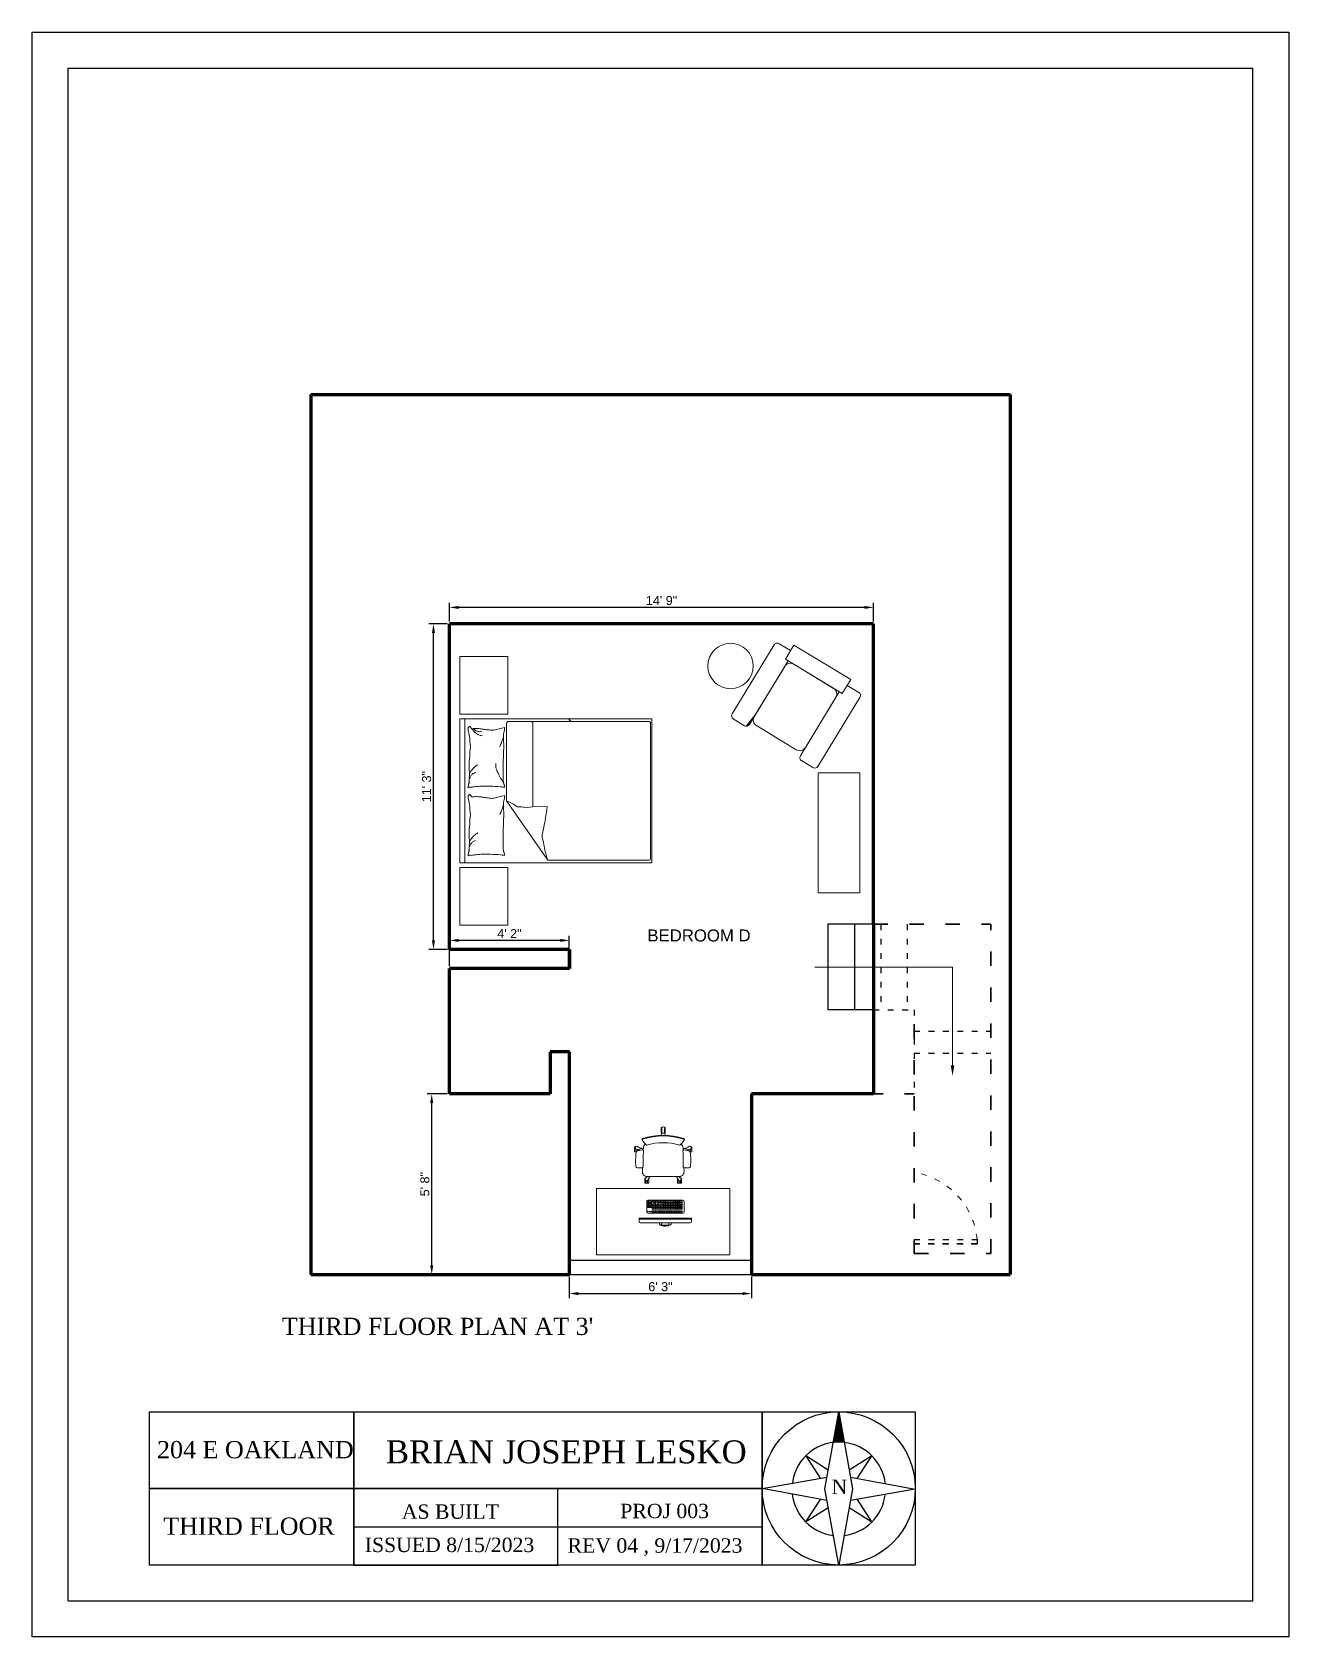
# Model space of a CAD drawing. Header units: millimetres. Extents: x 148 to 2418, y -847 to 707.
# Drawn here: x 1697 to 2221, y 37 to 707 of the extents above; entities that cross this region are included whole.
import ezdxf

# ---------------------------------------------------------------- set-up
doc = ezdxf.new("R2010")
doc.units = ezdxf.units.MM
doc.linetypes.add('ACAD_ISO03W100', pattern=[30, 12, -18])
for name, color, linetype in [('A-DECK-LITE', 250, 'Continuous'), ('A-DETL-FINE', 250, 'Continuous'), ('A-DETL-LITE', 250, 'Continuous'), ('A-DIMS-CRIT', 250, 'Continuous'), ('A-ROOM-NAME', 250, 'Continuous'), ('A-WALL-EXTR-HEVY', 250, 'Continuous'), ('A-WALL-INTR-MEDM', 250, 'Continuous'), ('Title Blocks', 250, 'Continuous')]:
    doc.layers.add(name, color=color, linetype=linetype)
doc.styles.add('DIM_FONT', font='SIMPLEX.shx', dxfattribs={"width": 0.8})
doc.styles.get("Standard").update_dxf_attribs({"font": 'Arial.ttf'})
doc.dimstyles.new('ISO-25', dxfattribs={"dimtxt": 2.5, "dimasz": 2.5, "dimexe": 1.25, "dimexo": 0.625, "dimtad": 1, "dimtxsty": 'Standard', "dimcen": 2.5, "dimadec": 0, "dimazin": 0, "dimtfac": 1, "dimtmove": 0, "dimatfit": 3, "dimfxl": 1, "dimarcsym": 0})

msp = doc.modelspace()

# ---------------------------------------------------------------- texts
at = {"layer": 'A-DETL-FINE', "lineweight": 9, "style": 'DIM_FONT', "oblique": -180, "text_generation_flag": 4, "width": 0.8, "flags": 9}
for tag, s in [('YSIZE', '2000'), ('XSIZE', '1500')]:
    msp.add_attdef(tag, (1874.979, 420.487), s, height=0.02, rotation=270, dxfattribs=at)
at = {"layer": 'A-ROOM-NAME'}
msp.add_text('BEDROOM D ', height=5, dxfattribs=at).set_placement((1953.253, 327.658))
at = {"layer": 'Title Blocks', "attachment_point": 1}
for s, width, insert, char_height in [("{\\fTimes New Roman|b0|i0|c0|p0;THIRD FLOOR PLAN AT 3'}", 129.36303, (1800.755, 170.659), 7.19458), ('{\\fTimes New Roman|b0|i0|c0|p0;204 E OAKLAND}', 107.12008, (1748.663, 119.199), 7.19458), ('{\\fTimes New Roman|b0|i0|c0|p0;BRIAN JOSEPH LESKO}', 150.57892, (1844.145, 119.494), 9.59278), ('{\\fTimes New Roman|b0|i0|c0|p0;N}', 40.10823, (2030.081, 103.076), 5.99549), ('{\\fTimes New Roman|b0|i0|c0|p0;THIRD FLOOR}', 107.12008, (1751.282, 87.26), 7.19458), ('{\\fTimes New Roman|b0|i0|c0|p0;AS BUILT}', 107.12008, (1850.816, 92.745), 5.99549), ('{\\fTimes New Roman|b0|i0|c0|p0;PROJ 003}', 107.12008, (1941.96, 93.006), 5.99549), ('{\\fTimes New Roman|b0|i0|c0|p0;ISSUED 8/15/2023}', 107.12008, (1835.364, 78.869), 5.99549), ('{\\fTimes New Roman|b0|i0|c0|p0;REV 04 , 9/17/2023}', 107.12008, (1919.96, 78.609), 5.99549)]:
    msp.add_mtext_dynamic_manual_height_columns(s, width=width, gutter_width=7.494, heights=[0], dxfattribs=dict(at, insert=insert, char_height=char_height))

# ---------------------------------------------------------------- blocks, each defined once
blk = doc.blocks.new('*D45')
at = {"layer": 'A-DIMS-CRIT', "color": 0, "lineweight": -2, "transparency": 16777216}
for p, q in [((1869.77, 460.19), (1862.14, 460.19)), ((1864.02, 328.09), (1864.02, 456.44)), ((1869.77, 324.34), (1862.14, 324.34))]:
    blk.add_line(p, q, dxfattribs=at)
at = {"layer": 'A-DIMS-CRIT', "color": 0, "transparency": 16777216}
for points in [[(1863.39, 456.44), (1864.64, 456.44), (1864.02, 460.19)], [(1863.39, 328.09), (1864.64, 328.09), (1864.02, 324.34)]]:
    blk.add_solid(points, dxfattribs=at)
at = {"layer": 'Defpoints', "color": 0, "transparency": 16777216}
for p in [(1864.02, 460.19), (1870.71, 460.19), (1870.71, 324.34)]:
    blk.add_point(p, dxfattribs=at)
at = {"layer": 'A-DIMS-CRIT', "color": 0, "transparency": 16777216, "insert": (1861.16, 392.26), "char_height": 3.75, "attachment_point": 5, "rotation": 90}
blk.add_mtext('11\' 3"', dxfattribs=at)
blk = doc.blocks.new('*D46')
at = {"layer": 'A-DIMS-CRIT', "color": 0, "lineweight": -2, "transparency": 16777216}
for p, q in [((1870.71, 461.13), (1870.71, 468.93)), ((2047.59, 461.13), (2047.59, 468.93)), ((2043.84, 467.05), (1874.46, 467.05))]:
    blk.add_line(p, q, dxfattribs=at)
at = {"layer": 'A-DIMS-CRIT', "color": 0, "transparency": 16777216}
for points in [[(1874.46, 467.68), (1874.46, 466.43), (1870.71, 467.05)], [(2043.84, 467.68), (2043.84, 466.43), (2047.59, 467.05)]]:
    blk.add_solid(points, dxfattribs=at)
at = {"layer": 'Defpoints', "color": 0, "transparency": 16777216}
for p in [(1870.71, 467.05), (1870.71, 460.19), (2047.59, 460.19)]:
    blk.add_point(p, dxfattribs=at)
at = {"layer": 'A-DIMS-CRIT', "color": 0, "transparency": 16777216, "insert": (1959.15, 469.91), "char_height": 3.75, "attachment_point": 5}
blk.add_mtext('14\' 9"', dxfattribs=at)
blk = doc.blocks.new('*D47')
at = {"layer": 'A-WALL-EXTR-HEVY', "color": 0, "lineweight": -2, "transparency": 16777216}
for p, q in [((1920.69, 187.78), (1920.69, 178.86)), ((1996.69, 187.78), (1996.69, 178.86)), ((1924.44, 180.73), (1992.94, 180.73))]:
    blk.add_line(p, q, dxfattribs=at)
at = {"layer": 'A-WALL-EXTR-HEVY', "color": 0, "transparency": 16777216}
for points in [[(1924.44, 181.36), (1924.44, 180.11), (1920.69, 180.73)], [(1992.94, 181.36), (1992.94, 180.11), (1996.69, 180.73)]]:
    blk.add_solid(points, dxfattribs=at)
at = {"layer": 'Defpoints', "color": 0, "transparency": 16777216}
for p in [(1920.69, 188.72), (1996.69, 188.72), (1996.69, 180.73)]:
    blk.add_point(p, dxfattribs=at)
at = {"layer": 'A-WALL-EXTR-HEVY', "color": 0, "transparency": 16777216, "insert": (1958.69, 183.59), "char_height": 3.75, "attachment_point": 5}
blk.add_mtext('6\' 3"', dxfattribs=at)
blk = doc.blocks.new('*D48')
at = {"layer": 'A-WALL-EXTR-HEVY', "color": 0, "lineweight": -2, "transparency": 16777216}
for p, q in [((1869.77, 264.05), (1861.41, 264.05)), ((1863.28, 192.47), (1863.28, 260.3)), ((1919.76, 188.72), (1861.41, 188.72))]:
    blk.add_line(p, q, dxfattribs=at)
at = {"layer": 'A-WALL-EXTR-HEVY', "color": 0, "transparency": 16777216}
for points in [[(1862.66, 260.3), (1863.91, 260.3), (1863.28, 264.05)], [(1862.66, 192.47), (1863.91, 192.47), (1863.28, 188.72)]]:
    blk.add_solid(points, dxfattribs=at)
at = {"layer": 'Defpoints', "color": 0, "transparency": 16777216}
for p in [(1863.28, 264.05), (1870.71, 264.05), (1920.69, 188.72)]:
    blk.add_point(p, dxfattribs=at)
at = {"layer": 'A-WALL-EXTR-HEVY', "color": 0, "transparency": 16777216, "insert": (1860.43, 226.38), "char_height": 3.75, "attachment_point": 5, "rotation": 90}
blk.add_mtext('5\' 8"', dxfattribs=at)
blk = doc.blocks.new('*D49')
at = {"layer": 'A-WALL-EXTR-HEVY', "color": 0, "lineweight": -2, "transparency": 16777216}
for p, q in [((1870.71, 317.28), (1870.71, 329.97)), ((1920.69, 317.28), (1920.69, 329.97)), ((1916.94, 328.1), (1874.46, 328.1))]:
    blk.add_line(p, q, dxfattribs=at)
at = {"layer": 'A-WALL-EXTR-HEVY', "color": 0, "transparency": 16777216}
for points in [[(1874.46, 328.72), (1874.46, 327.47), (1870.71, 328.1)], [(1916.94, 328.72), (1916.94, 327.47), (1920.69, 328.1)]]:
    blk.add_solid(points, dxfattribs=at)
at = {"layer": 'Defpoints', "color": 0, "transparency": 16777216}
for p in [(1870.71, 328.1), (1870.71, 316.35), (1920.69, 316.35)]:
    blk.add_point(p, dxfattribs=at)
at = {"layer": 'A-WALL-EXTR-HEVY', "color": 0, "transparency": 16777216, "insert": (1895.7, 330.92), "char_height": 3.75, "attachment_point": 5}
blk.add_mtext('4\' 2"', dxfattribs=at)

# ---------------------------------------------------------------- dimensions: what is measured, and where the dimension line sits
at = {"layer": 'A-DIMS-CRIT'}
dim = msp.add_linear_dim(base=(1870.706, 467.055), p1=(2047.594, 460.19), p2=(1870.706, 460.19), text='14\' 9"', dimstyle='ISO-25', override={"dimscale": 1.5}, dxfattribs=at)
dim.commit()
dim.dimension.update_dxf_attribs({"geometry": '*D46', "text_midpoint": (1959.15, 469.907)})
dim = msp.add_linear_dim(base=(1864.017, 460.19), p1=(1870.706, 324.34), p2=(1870.706, 460.19), angle=90, text='11\' 3"', dimstyle='ISO-25', override={"dimscale": 1.5}, dxfattribs=at)
dim.commit()
dim.dimension.update_dxf_attribs({"geometry": '*D45', "text_midpoint": (1861.163, 392.265)})
at = {"layer": 'A-WALL-EXTR-HEVY'}
dim = msp.add_linear_dim(base=(1870.706, 328.095), p1=(1920.693, 316.345), p2=(1870.706, 316.345), text='4\' 2"', dimstyle='ISO-25', override={"dimscale": 1.5}, dxfattribs=at)
dim.commit()
dim.dimension.update_dxf_attribs({"geometry": '*D49', "text_midpoint": (1895.699, 328.095), "dimtype": 160})
dim = msp.add_linear_dim(base=(1863.283, 264.046), p1=(1920.693, 188.721), p2=(1870.706, 264.046), angle=90, text='5\' 8"', dimstyle='ISO-25', override={"dimscale": 1.5}, dxfattribs=at)
dim.commit()
dim.dimension.update_dxf_attribs({"geometry": '*D48', "text_midpoint": (1860.431, 226.383)})
dim = msp.add_linear_dim(base=(1996.693, 180.732), p1=(1920.693, 188.721), p2=(1996.693, 188.721), text='6\' 3"', dimstyle='ISO-25', override={"dimscale": 1.5}, dxfattribs=at)
dim.commit()
dim.dimension.update_dxf_attribs({"geometry": '*D47', "text_midpoint": (1958.693, 183.586)})

# ---------------------------------------------------------------- hatches: boundary and pattern name
at = {"layer": 'Title Blocks'}
h = msp.add_hatch(dxfattribs=at)
h.set_pattern_fill('ANSI31', color=256, scale=0.1)
h.set_pattern_definition([(45, (1548.62127, -1e-14), (-0.2245064, 0.2245064), [])])
h.paths.add_polyline_path([(2033.087, 131.365), (2030.791, 118.617, -0.0589847), (2035.383, 118.622)])

# ---------------------------------------------------------------- linework, layer by layer
at = {"layer": 'A-DECK-LITE', "lineweight": 25}
msp.add_line((2039.594, 334.819), (2039.594, 299.095), dxfattribs=at)
at = {"layer": 'A-DECK-LITE', "linetype": 'ACAD_ISO03W100', "lineweight": 25, "ltscale": 0.2}
for p, q in [((2050.594, 334.819), (2050.594, 299.095)), ((2061.594, 334.819), (2061.594, 299.095))]:
    msp.add_line(p, q, dxfattribs=at)
at = {"layer": 'A-DETL-FINE', "lineweight": 9}
for p, q in [((1988.597, 422.614), (2006.09, 451.398)), ((2008.185, 451.909), (2012.939, 449.02)), ((2014.365, 451.345), (2010.818, 445.508)), ((2038.116, 436.912), (2014.365, 451.345)), ((1874.979, 446.518), (1895.005, 446.518)), ((1874.979, 422.487), (1874.979, 446.518)), ((1895.005, 446.518), (1895.005, 422.487)), ((2011.972, 444.801), (1995.838, 418.214)), ((1997.847, 421.524), (2010.563, 442.449)), ((2034.569, 431.075), (2010.818, 445.508)), ((2014.334, 443.369), (2030.955, 433.269)), ((2034.569, 431.075), (2038.116, 436.912)), ((2033.302, 431.845), (2017.098, 405.182)), ((2031.875, 429.497), (2019.159, 408.573)), ((2024.423, 400.731), (2041.915, 429.515)), ((2041.404, 431.61), (2036.65, 434.499)), ((1895.005, 422.487), (1874.979, 422.487)), ((1955.083, 420.487), (1874.979, 420.487)), ((1874.979, 420.487), (1874.979, 360.409)), ((1877.077, 420.487), (1877.077, 360.409)), ((1892.534, 416.668), (1889.227, 415.841)), ((1893.737, 416.969), (1892.534, 416.668)), ((1894.546, 386.303), (1894.546, 418.652)), ((1895.347, 419.453), (1953.794, 419.453)), ((1905.464, 418.652), (1905.464, 383.828)), ((1954.595, 418.652), (1954.595, 362.349)), ((1955.083, 360.409), (1955.083, 420.487)), ((1993.792, 417.671), (1989.109, 420.518)), ((2015.387, 407.652), (1998.767, 417.753)), ((2017.541, 403.128), (2022.328, 400.219)), ((1893.737, 388.563), (1892.534, 388.262)), ((1892.534, 388.262), (1889.227, 387.435)), ((1894.546, 386.303), (1911.664, 361.548)), ((1902.461, 383.399), (1906.283, 383.945)), ((1906.283, 383.945), (1911.495, 383.875)), ((1874.979, 360.409), (1955.083, 360.409)), ((1874.979, 358.511), (1895.005, 358.511)), ((1874.979, 334.48), (1874.979, 358.511)), ((1895.005, 358.511), (1895.005, 334.48)), ((1953.794, 361.548), (1911.664, 361.548)), ((1895.005, 334.48), (1874.979, 334.48)), ((2023.133, 316.957), (2080.567, 316.957)), ((1959.081, 247.621), (1958.949, 246.72)), ((1960.611, 247.621), (1959.081, 247.621)), ((1960.742, 246.72), (1960.611, 247.621)), ((1951.109, 240.695), (1949.083, 240.288)), ((1968.582, 240.693), (1970.607, 240.285)), ((1932.09, 224.631), (1987.614, 224.631)), ((1932.09, 196.869), (1932.09, 224.631)), ((1987.614, 224.631), (1987.614, 196.869)), ((1971.669, 212.148), (1949.776, 212.148)), ((1949.776, 212.148), (1949.776, 211.779)), ((1949.776, 210.738), (1949.776, 211.779)), ((1971.669, 211.779), (1949.776, 211.779)), ((1949.776, 211.779), (1949.776, 210.738)), ((1949.776, 211.779), (1971.669, 211.779)), ((1971.149, 210.218), (1950.296, 210.218)), ((1950.296, 210.218), (1971.149, 210.218)), ((1958.264, 209.916), (1958.264, 210.218)), ((1959.21, 210.218), (1962.235, 210.218)), ((1959.21, 209.275), (1959.21, 210.218)), ((1962.235, 209.275), (1959.21, 209.275)), ((1962.235, 210.218), (1962.235, 209.275)), ((1963.173, 209.935), (1963.173, 210.218)), ((1971.669, 211.779), (1971.669, 212.148)), ((1971.669, 211.779), (1971.669, 210.738)), ((1971.669, 210.738), (1971.669, 211.779)), ((1987.614, 196.869), (1932.09, 196.869))]:
    msp.add_line(p, q, dxfattribs=at)
at = {"layer": 'A-DETL-FINE', "lineweight": 9, "ltscale": 2}
for p, q in [((1959.142, 250.024), (1959.01, 249.901)), ((1959.01, 249.901), (1959.01, 248.066)), ((1959.01, 248.066), (1959.142, 247.942)), ((1959.142, 250.024), (1959.3, 250.024)), ((1959.142, 247.942), (1959.337, 247.942)), ((1959.346, 248.958), (1959.334, 247.621)), ((1960.329, 248.958), (1960.341, 247.621)), ((1960.534, 247.942), (1960.338, 247.942)), ((1960.534, 250.024), (1960.375, 250.024)), ((1960.534, 250.024), (1960.666, 249.9)), ((1960.665, 248.066), (1960.534, 247.942)), ((1960.666, 249.9), (1960.665, 248.066)), ((1948.03, 241.941), (1947.898, 241.817)), ((1947.898, 241.817), (1947.898, 239.983)), ((1948.03, 241.941), (1948.189, 241.941)), ((1949.422, 241.941), (1949.263, 241.941)), ((1949.422, 241.941), (1949.554, 241.817)), ((1949.502, 241.795), (1951.019, 241.317)), ((1949.554, 241.817), (1949.554, 241.779)), ((1950.304, 241.152), (1950.629, 241.232)), ((1951.53, 240.511), (1951.573, 241.508)), ((1968.16, 240.509), (1968.118, 241.506)), ((1970.188, 241.792), (1968.672, 241.315)), ((1969.387, 241.15), (1969.061, 241.23)), ((1970.269, 241.938), (1970.137, 241.814)), ((1970.137, 241.814), (1970.137, 241.776)), ((1970.269, 241.938), (1970.427, 241.938)), ((1971.66, 241.938), (1971.502, 241.938)), ((1971.66, 241.938), (1971.792, 241.814)), ((1971.792, 241.814), (1971.792, 239.979)), ((1947.898, 239.983), (1948.03, 239.859)), ((1948.03, 239.859), (1948.367, 239.859)), ((1948.367, 239.859), (1948.402, 239.894)), ((1948.402, 239.894), (1948.402, 240.952)), ((1948.437, 239.894), (1948.437, 240.934)), ((1948.437, 239.894), (1948.595, 239.894)), ((1949.014, 240.27), (1949.014, 240.893)), ((1949.049, 240.28), (1949.05, 240.891)), ((1949.198, 240.861), (1949.656, 240.707)), ((1949.554, 240.742), (1949.554, 240.524)), ((1970.492, 240.858), (1970.034, 240.704)), ((1970.136, 240.739), (1970.136, 240.521)), ((1970.641, 240.277), (1970.641, 240.888)), ((1970.676, 240.267), (1970.676, 240.89)), ((1971.253, 239.891), (1971.095, 239.891)), ((1971.253, 239.891), (1971.253, 240.931)), ((1971.288, 239.891), (1971.288, 240.949)), ((1971.323, 239.856), (1971.288, 239.891)), ((1971.66, 239.856), (1971.323, 239.856)), ((1971.792, 239.979), (1971.66, 239.856)), ((1950.681, 233.161), (1949.22, 233.148)), ((1951.152, 231.62), (1951.224, 233.323)), ((1952.284, 228.875), (1952.152, 228.752)), ((1952.152, 228.752), (1952.152, 226.917)), ((1952.284, 228.875), (1952.459, 228.875)), ((1952.656, 226.828), (1952.656, 227.886)), ((1952.691, 226.828), (1952.691, 227.868)), ((1952.968, 229.285), (1953.164, 229.559)), ((1953.054, 229.559), (1966.65, 229.557)), ((1953.268, 226.828), (1953.268, 227.868)), ((1953.303, 226.828), (1953.303, 227.886)), ((1953.763, 228.707), (1954.394, 229.559)), ((1953.808, 228.767), (1953.807, 226.916)), ((1965.924, 228.705), (1965.293, 229.557)), ((1965.879, 228.766), (1965.879, 226.915)), ((1966.383, 226.826), (1966.383, 227.884)), ((1966.418, 226.826), (1966.418, 227.866)), ((1966.719, 229.283), (1966.523, 229.557)), ((1966.995, 226.826), (1966.995, 227.866)), ((1967.03, 226.826), (1967.03, 227.884)), ((1967.403, 228.873), (1967.228, 228.873)), ((1967.403, 228.873), (1967.535, 228.749)), ((1967.535, 228.749), (1967.535, 226.915)), ((1968.536, 231.618), (1968.464, 233.321)), ((1970.468, 233.145), (1969.007, 233.158)), ((1952.152, 226.917), (1952.284, 226.793)), ((1952.284, 226.793), (1952.621, 226.793)), ((1952.621, 226.793), (1952.656, 226.828)), ((1952.691, 226.828), (1953.268, 226.828)), ((1953.339, 226.793), (1953.303, 226.828)), ((1953.676, 226.793), (1953.339, 226.793)), ((1953.807, 226.916), (1953.676, 226.793)), ((1965.879, 226.915), (1966.011, 226.791)), ((1966.011, 226.791), (1966.348, 226.791)), ((1966.348, 226.791), (1966.383, 226.826)), ((1966.995, 226.826), (1966.418, 226.826)), ((1967.066, 226.791), (1967.03, 226.826)), ((1967.403, 226.791), (1967.066, 226.791)), ((1967.535, 226.915), (1967.403, 226.791))]:
    msp.add_line(p, q, dxfattribs=at)
at = {"layer": 'A-DETL-FINE', "lineweight": 5}
for p, q in [((1952.965, 219.25), (1952.965, 214.739)), ((1953.02, 219.364), (1953.632, 219.364)), ((1953.02, 219.364), (1953.02, 218.815)), ((1953.632, 218.815), (1953.02, 218.815)), ((1953.02, 218.71), (1953.632, 218.71)), ((1953.02, 218.71), (1953.02, 218.161)), ((1953.632, 218.161), (1953.02, 218.161)), ((1953.02, 217.97), (1953.632, 217.97)), ((1953.02, 217.97), (1953.02, 217.421)), ((1953.632, 217.421), (1953.02, 217.421)), ((1953.02, 217.245), (1953.632, 217.245)), ((1953.02, 217.245), (1953.02, 216.696)), ((1953.632, 216.696), (1953.02, 216.696)), ((1968.061, 219.771), (1953.486, 219.771)), ((1953.632, 219.364), (1953.632, 218.815)), ((1953.632, 218.71), (1953.632, 218.161)), ((1953.632, 217.97), (1953.632, 217.421)), ((1953.632, 217.245), (1953.632, 216.696)), ((1953.72, 219.364), (1955.033, 219.364)), ((1953.72, 219.364), (1953.72, 218.815)), ((1955.033, 218.815), (1953.72, 218.815)), ((1953.72, 218.71), (1954.332, 218.71)), ((1953.72, 218.71), (1953.72, 218.161)), ((1954.332, 218.161), (1953.72, 218.161)), ((1953.72, 217.97), (1954.332, 217.97)), ((1953.72, 217.97), (1953.72, 217.421)), ((1954.332, 217.421), (1953.72, 217.421)), ((1953.72, 217.245), (1954.332, 217.245)), ((1953.72, 217.245), (1953.72, 216.696)), ((1954.332, 216.696), (1953.72, 216.696)), ((1954.332, 218.71), (1954.332, 218.161)), ((1954.332, 217.97), (1954.332, 217.421)), ((1954.332, 217.245), (1954.332, 216.696)), ((1954.421, 219.364), (1955.033, 219.364)), ((1955.033, 218.815), (1954.421, 218.815)), ((1954.421, 218.71), (1955.033, 218.71)), ((1954.421, 218.71), (1954.421, 218.161)), ((1955.033, 218.161), (1954.421, 218.161)), ((1954.421, 217.97), (1955.033, 217.97)), ((1954.421, 217.97), (1954.421, 217.421)), ((1955.033, 217.421), (1954.421, 217.421)), ((1954.421, 217.245), (1955.033, 217.245)), ((1954.421, 217.245), (1954.421, 216.696)), ((1955.033, 216.696), (1954.421, 216.696)), ((1955.033, 219.364), (1955.033, 218.815)), ((1955.033, 218.71), (1955.033, 218.161)), ((1955.033, 217.97), (1955.033, 217.421)), ((1955.033, 217.245), (1955.033, 216.696)), ((1955.28, 219.364), (1955.891, 219.364)), ((1955.28, 219.364), (1955.28, 218.815)), ((1955.891, 218.815), (1955.28, 218.815)), ((1955.28, 217.97), (1955.891, 217.97)), ((1955.28, 217.97), (1955.28, 217.421)), ((1955.891, 217.421), (1955.28, 217.421)), ((1955.28, 217.245), (1955.891, 217.245)), ((1955.28, 217.245), (1955.28, 216.696)), ((1955.891, 216.696), (1955.28, 216.696)), ((1955.28, 216.491), (1955.891, 216.491)), ((1955.28, 216.491), (1955.28, 215.942)), ((1955.891, 215.942), (1955.28, 215.942)), ((1955.28, 215.215), (1955.891, 215.215)), ((1955.28, 215.215), (1955.28, 214.667)), ((1955.891, 214.667), (1955.28, 214.667)), ((1955.891, 219.364), (1955.891, 218.815)), ((1955.891, 219.364), (1955.891, 218.815)), ((1955.891, 217.97), (1955.891, 217.421)), ((1955.891, 217.97), (1955.891, 217.421)), ((1955.891, 217.245), (1955.891, 216.696)), ((1955.891, 217.245), (1955.891, 216.696)), ((1955.891, 216.491), (1955.891, 215.942)), ((1955.891, 216.491), (1955.891, 215.942)), ((1955.891, 215.215), (1955.891, 214.667)), ((1955.891, 215.215), (1955.891, 214.667)), ((1955.981, 219.366), (1956.593, 219.366)), ((1955.981, 219.366), (1955.981, 218.817)), ((1956.593, 218.817), (1955.981, 218.817)), ((1955.981, 218.639), (1956.593, 218.639)), ((1955.981, 218.639), (1955.981, 218.09)), ((1956.593, 218.09), (1955.981, 218.09)), ((1955.981, 217.97), (1956.593, 217.97)), ((1955.981, 217.97), (1955.981, 217.421)), ((1956.593, 217.421), (1955.981, 217.421)), ((1955.981, 217.245), (1956.593, 217.245)), ((1955.981, 217.245), (1955.981, 216.696)), ((1956.593, 216.696), (1955.981, 216.696)), ((1955.981, 216.491), (1956.593, 216.491)), ((1955.981, 216.491), (1955.981, 215.942)), ((1956.593, 215.942), (1955.981, 215.942)), ((1955.981, 215.215), (1956.593, 215.215)), ((1955.981, 215.215), (1955.981, 214.667)), ((1956.593, 214.667), (1955.981, 214.667)), ((1956.593, 219.366), (1956.593, 218.817)), ((1956.593, 219.366), (1956.593, 218.817)), ((1956.593, 218.639), (1956.593, 218.09)), ((1956.593, 218.639), (1956.593, 218.09)), ((1956.593, 217.97), (1956.593, 217.421)), ((1956.593, 217.97), (1956.593, 217.421)), ((1956.593, 217.245), (1956.593, 216.696)), ((1956.593, 217.245), (1956.593, 216.696)), ((1956.593, 216.491), (1956.593, 215.942)), ((1956.593, 216.491), (1956.593, 215.942)), ((1956.593, 215.215), (1956.593, 214.667)), ((1956.593, 215.215), (1956.593, 214.667)), ((1956.682, 219.364), (1957.294, 219.364)), ((1956.682, 219.364), (1956.682, 218.815)), ((1957.294, 218.815), (1956.682, 218.815)), ((1956.682, 217.97), (1957.294, 217.97)), ((1956.682, 217.97), (1956.682, 217.421)), ((1957.294, 217.421), (1956.682, 217.421)), ((1956.682, 217.245), (1957.294, 217.245)), ((1956.682, 217.245), (1956.682, 216.696)), ((1957.294, 216.696), (1956.682, 216.696)), ((1956.682, 216.491), (1957.294, 216.491)), ((1956.682, 216.491), (1956.682, 215.942)), ((1957.294, 215.942), (1956.682, 215.942)), ((1956.682, 215.215), (1957.294, 215.215)), ((1956.682, 215.215), (1956.682, 214.667)), ((1957.294, 214.667), (1956.682, 214.667)), ((1957.294, 219.364), (1957.294, 218.815)), ((1957.294, 219.364), (1957.294, 218.815)), ((1957.294, 217.97), (1957.294, 217.421)), ((1957.294, 217.97), (1957.294, 217.421)), ((1957.294, 217.245), (1957.294, 216.696)), ((1957.294, 217.245), (1957.294, 216.696)), ((1957.294, 216.491), (1957.294, 215.942)), ((1957.294, 216.491), (1957.294, 215.942)), ((1957.294, 215.215), (1957.294, 214.667)), ((1957.294, 215.215), (1957.294, 214.667)), ((1957.623, 219.367), (1958.651, 219.367)), ((1957.623, 218.824), (1957.623, 219.367)), ((1958.651, 218.819), (1957.623, 218.819)), ((1957.623, 218.71), (1959.355, 218.71)), ((1957.623, 218.166), (1957.623, 218.71)), ((1959.355, 218.166), (1957.623, 218.166)), ((1957.623, 217.426), (1957.623, 217.975)), ((1957.623, 217.975), (1958.915, 217.975)), ((1958.915, 217.426), (1957.623, 217.426)), ((1957.623, 216.701), (1957.623, 217.251)), ((1957.623, 217.251), (1958.522, 217.251)), ((1958.522, 216.701), (1957.623, 216.701)), ((1957.623, 215.947), (1957.623, 216.496)), ((1957.623, 216.496), (1958.642, 216.496)), ((1958.642, 215.947), (1957.623, 215.947)), ((1957.752, 215.22), (1958.364, 215.22)), ((1957.752, 215.22), (1957.752, 214.671)), ((1958.364, 214.671), (1957.752, 214.671)), ((1958.364, 215.22), (1958.364, 214.671)), ((1958.364, 215.22), (1958.364, 214.671)), ((1958.453, 215.22), (1959.065, 215.22)), ((1958.453, 215.22), (1958.453, 214.671)), ((1959.065, 214.671), (1958.453, 214.671)), ((1958.522, 217.251), (1958.522, 216.701)), ((1958.642, 216.496), (1958.642, 215.947)), ((1958.651, 219.367), (1958.651, 218.819)), ((1958.743, 219.367), (1959.355, 219.367)), ((1958.743, 219.367), (1959.355, 219.367)), ((1958.743, 219.367), (1958.743, 218.819)), ((1959.355, 218.819), (1958.743, 218.819)), ((1958.743, 217.245), (1959.355, 217.245)), ((1958.743, 217.245), (1958.743, 216.696)), ((1959.355, 216.696), (1958.743, 216.696)), ((1958.743, 216.491), (1959.355, 216.491)), ((1958.743, 216.491), (1958.743, 215.942)), ((1959.355, 215.942), (1958.743, 215.942)), ((1958.915, 217.975), (1958.915, 217.426)), ((1959.065, 215.22), (1959.065, 214.671)), ((1959.065, 215.22), (1959.065, 214.671)), ((1959.155, 215.221), (1959.766, 215.221)), ((1959.155, 215.221), (1959.155, 214.672)), ((1959.766, 214.672), (1959.155, 214.672)), ((1959.355, 219.367), (1959.355, 218.824)), ((1959.355, 219.367), (1959.355, 218.819)), ((1959.355, 219.367), (1959.355, 218.819)), ((1959.355, 218.71), (1959.355, 218.166)), ((1959.355, 217.245), (1959.355, 216.696)), ((1959.355, 217.245), (1959.355, 216.696)), ((1959.355, 216.491), (1959.355, 215.942)), ((1959.355, 216.491), (1959.355, 215.942)), ((1959.444, 219.367), (1960.056, 219.367)), ((1959.444, 219.367), (1959.444, 218.819)), ((1960.056, 218.819), (1959.444, 218.819)), ((1959.444, 218.71), (1960.056, 218.71)), ((1959.444, 218.71), (1959.444, 218.161)), ((1960.056, 218.161), (1959.444, 218.161)), ((1959.444, 217.97), (1960.056, 217.97)), ((1959.444, 217.97), (1959.444, 217.421)), ((1960.056, 217.421), (1959.444, 217.421)), ((1959.444, 217.245), (1960.056, 217.245)), ((1959.444, 217.245), (1959.444, 216.696)), ((1960.056, 216.696), (1959.444, 216.696)), ((1959.444, 216.491), (1960.056, 216.491)), ((1959.444, 216.491), (1959.444, 215.942)), ((1960.056, 215.942), (1959.444, 215.942)), ((1959.766, 215.221), (1959.766, 214.672)), ((1959.766, 215.221), (1959.766, 214.672)), ((1959.856, 215.221), (1960.468, 215.221)), ((1959.856, 215.221), (1959.856, 214.672)), ((1960.468, 214.672), (1959.856, 214.672)), ((1960.056, 219.367), (1960.056, 218.819)), ((1960.056, 219.367), (1960.056, 218.819)), ((1960.056, 218.71), (1960.056, 218.161)), ((1960.056, 218.71), (1960.056, 218.161)), ((1960.056, 217.97), (1960.056, 217.421)), ((1960.056, 217.97), (1960.056, 217.421)), ((1960.056, 217.245), (1960.056, 216.696)), ((1960.056, 217.245), (1960.056, 216.696)), ((1960.056, 216.491), (1960.056, 215.942)), ((1960.056, 216.491), (1960.056, 215.942)), ((1960.145, 219.367), (1960.757, 219.367)), ((1960.145, 219.367), (1960.145, 218.819)), ((1960.757, 218.819), (1960.145, 218.819)), ((1960.145, 218.71), (1960.757, 218.71)), ((1960.145, 218.71), (1960.145, 218.161)), ((1960.757, 218.161), (1960.145, 218.161)), ((1960.145, 217.97), (1960.757, 217.97)), ((1960.145, 217.97), (1960.145, 217.421)), ((1960.757, 217.421), (1960.145, 217.421)), ((1960.145, 217.245), (1960.757, 217.245)), ((1960.145, 217.245), (1960.145, 216.696)), ((1960.757, 216.696), (1960.145, 216.696)), ((1960.145, 216.491), (1960.757, 216.491)), ((1960.145, 216.491), (1960.145, 215.942)), ((1960.757, 215.942), (1960.145, 215.942)), ((1960.468, 215.221), (1960.468, 214.672)), ((1960.468, 215.221), (1960.468, 214.672)), ((1960.757, 219.367), (1960.757, 218.819)), ((1960.757, 219.367), (1960.757, 218.819)), ((1960.757, 218.71), (1960.757, 218.161)), ((1960.757, 218.71), (1960.757, 218.161)), ((1960.757, 217.97), (1960.757, 217.421)), ((1960.757, 217.97), (1960.757, 217.421)), ((1960.757, 217.245), (1960.757, 216.696)), ((1960.757, 217.245), (1960.757, 216.696)), ((1960.757, 216.491), (1960.757, 215.942)), ((1960.757, 216.491), (1960.757, 215.942)), ((1960.847, 219.367), (1964.264, 219.367)), ((1960.847, 219.367), (1960.847, 218.819)), ((1964.264, 218.819), (1960.847, 218.819)), ((1960.847, 218.71), (1961.458, 218.71)), ((1960.847, 218.71), (1960.847, 218.161)), ((1961.458, 218.161), (1960.847, 218.161)), ((1960.847, 217.97), (1961.458, 217.97)), ((1960.847, 217.97), (1960.847, 217.421)), ((1961.458, 217.421), (1960.847, 217.421)), ((1960.847, 217.245), (1961.458, 217.245)), ((1960.847, 217.245), (1960.847, 216.696)), ((1961.458, 216.696), (1960.847, 216.696)), ((1960.847, 216.491), (1961.458, 216.491)), ((1960.847, 216.491), (1960.847, 215.942)), ((1961.458, 215.942), (1960.847, 215.942)), ((1960.909, 215.22), (1961.521, 215.22)), ((1960.909, 215.22), (1960.909, 214.671)), ((1961.521, 214.671), (1960.909, 214.671)), ((1961.458, 218.71), (1961.458, 218.161)), ((1961.458, 218.71), (1961.458, 218.161)), ((1961.458, 217.97), (1961.458, 217.421)), ((1961.458, 217.97), (1961.458, 217.421)), ((1961.458, 217.245), (1961.458, 216.696)), ((1961.458, 217.245), (1961.458, 216.696)), ((1961.458, 216.491), (1961.458, 215.942)), ((1961.458, 216.491), (1961.458, 215.942)), ((1961.521, 215.22), (1961.521, 214.671)), ((1961.521, 215.22), (1961.521, 214.671)), ((1961.548, 219.367), (1962.16, 219.367)), ((1962.16, 218.819), (1961.548, 218.819)), ((1961.548, 218.71), (1962.16, 218.71)), ((1961.548, 218.71), (1961.548, 218.161)), ((1962.16, 218.161), (1961.548, 218.161)), ((1961.548, 217.97), (1962.16, 217.97)), ((1961.548, 217.97), (1961.548, 217.421)), ((1962.16, 217.421), (1961.548, 217.421)), ((1961.548, 217.245), (1962.16, 217.245)), ((1961.548, 217.245), (1961.548, 216.696)), ((1962.16, 216.696), (1961.548, 216.696)), ((1961.548, 216.491), (1962.16, 216.491)), ((1961.548, 216.491), (1961.548, 215.942)), ((1962.16, 215.942), (1961.548, 215.942)), ((1961.61, 215.22), (1962.222, 215.22)), ((1961.61, 215.22), (1961.61, 214.671)), ((1962.222, 214.671), (1961.61, 214.671)), ((1962.16, 218.71), (1962.16, 218.161)), ((1962.16, 218.71), (1962.16, 218.161)), ((1962.16, 217.97), (1962.16, 217.421)), ((1962.16, 217.97), (1962.16, 217.421)), ((1962.16, 217.245), (1962.16, 216.696)), ((1962.16, 217.245), (1962.16, 216.696)), ((1962.16, 216.491), (1962.16, 215.942)), ((1962.16, 216.491), (1962.16, 215.942)), ((1962.222, 215.22), (1962.222, 214.671)), ((1962.222, 215.22), (1962.222, 214.671)), ((1962.249, 219.367), (1962.861, 219.367)), ((1962.861, 218.819), (1962.249, 218.819)), ((1962.249, 218.71), (1962.861, 218.71)), ((1962.249, 218.71), (1962.249, 218.161)), ((1962.861, 218.161), (1962.249, 218.161)), ((1962.249, 217.97), (1962.861, 217.97)), ((1962.249, 217.97), (1962.249, 217.421)), ((1962.861, 217.421), (1962.249, 217.421)), ((1962.249, 217.245), (1962.861, 217.245)), ((1962.249, 217.245), (1962.249, 216.696)), ((1962.861, 216.696), (1962.249, 216.696)), ((1962.249, 216.491), (1962.861, 216.491)), ((1962.249, 216.491), (1962.249, 215.942)), ((1962.861, 215.942), (1962.249, 215.942)), ((1962.311, 215.22), (1962.923, 215.22)), ((1962.311, 215.22), (1962.311, 214.671)), ((1962.923, 214.671), (1962.311, 214.671)), ((1962.861, 218.71), (1962.861, 218.161)), ((1962.861, 218.71), (1962.861, 218.161)), ((1962.861, 217.97), (1962.861, 217.421)), ((1962.861, 217.97), (1962.861, 217.421)), ((1962.861, 217.245), (1962.861, 216.696)), ((1962.861, 217.245), (1962.861, 216.696)), ((1962.861, 216.491), (1962.861, 215.942)), ((1962.861, 216.491), (1962.861, 215.942)), ((1962.923, 215.22), (1962.923, 214.671)), ((1962.923, 215.22), (1962.923, 214.671)), ((1962.95, 219.367), (1963.562, 219.367)), ((1963.562, 218.819), (1962.95, 218.819)), ((1962.95, 218.71), (1963.562, 218.71)), ((1962.95, 218.71), (1962.95, 218.161)), ((1963.562, 218.161), (1962.95, 218.161)), ((1962.95, 217.97), (1963.562, 217.97)), ((1962.95, 217.97), (1962.95, 217.421)), ((1963.562, 217.421), (1962.95, 217.421)), ((1962.95, 217.245), (1963.562, 217.245)), ((1962.95, 217.245), (1962.95, 216.696)), ((1963.562, 216.696), (1962.95, 216.696)), ((1962.95, 216.491), (1963.562, 216.491)), ((1962.95, 216.491), (1962.95, 215.942)), ((1963.562, 215.942), (1962.95, 215.942)), ((1963.013, 215.22), (1963.625, 215.22)), ((1963.013, 215.22), (1963.013, 214.671)), ((1963.625, 214.671), (1963.013, 214.671)), ((1963.562, 218.71), (1963.562, 218.161)), ((1963.562, 218.71), (1963.562, 218.161)), ((1963.562, 217.97), (1963.562, 217.421)), ((1963.562, 217.97), (1963.562, 217.421)), ((1963.562, 217.245), (1963.562, 216.696)), ((1963.562, 217.245), (1963.562, 216.696)), ((1963.562, 216.491), (1963.562, 215.942)), ((1963.562, 216.491), (1963.562, 215.942)), ((1963.625, 215.22), (1963.625, 214.671)), ((1963.625, 215.22), (1963.625, 214.671)), ((1963.652, 219.367), (1964.264, 219.367)), ((1964.264, 218.819), (1963.652, 218.819)), ((1963.652, 218.71), (1964.264, 218.71)), ((1963.652, 218.71), (1963.652, 218.161)), ((1964.264, 218.161), (1963.652, 218.161)), ((1963.652, 217.97), (1964.264, 217.97)), ((1963.652, 217.97), (1963.652, 217.421)), ((1964.264, 217.421), (1963.652, 217.421)), ((1963.652, 217.245), (1964.264, 217.245)), ((1963.652, 217.245), (1963.652, 216.696)), ((1964.264, 216.696), (1963.652, 216.696)), ((1963.652, 216.491), (1964.264, 216.491)), ((1963.652, 216.491), (1963.652, 215.942)), ((1964.264, 215.942), (1963.652, 215.942)), ((1964.053, 215.22), (1964.665, 215.22)), ((1964.053, 215.22), (1964.053, 214.671)), ((1964.665, 214.671), (1964.053, 214.671)), ((1964.264, 219.367), (1964.264, 218.819)), ((1964.264, 219.367), (1964.264, 218.819)), ((1964.264, 218.71), (1964.264, 218.161)), ((1964.264, 218.71), (1964.264, 218.161)), ((1964.264, 217.97), (1964.264, 217.421)), ((1964.264, 217.97), (1964.264, 217.421)), ((1964.264, 217.245), (1964.264, 216.696)), ((1964.264, 217.245), (1964.264, 216.696)), ((1964.264, 216.491), (1964.264, 215.942)), ((1964.264, 216.491), (1964.264, 215.942)), ((1964.353, 219.367), (1964.965, 219.367)), ((1964.353, 219.367), (1964.353, 218.819)), ((1964.965, 218.819), (1964.353, 218.819)), ((1964.353, 218.71), (1964.965, 218.71)), ((1964.353, 218.71), (1964.353, 218.161)), ((1964.965, 218.161), (1964.353, 218.161)), ((1964.353, 217.97), (1964.965, 217.97)), ((1964.353, 217.97), (1964.353, 217.421)), ((1964.965, 217.421), (1964.353, 217.421)), ((1964.353, 217.245), (1964.965, 217.245)), ((1964.353, 217.245), (1964.353, 216.696)), ((1964.965, 216.696), (1964.353, 216.696)), ((1964.353, 216.491), (1964.965, 216.491)), ((1964.353, 216.491), (1964.353, 215.942)), ((1964.965, 215.942), (1964.353, 215.942)), ((1964.665, 215.22), (1964.665, 214.671)), ((1964.665, 215.22), (1964.665, 214.671)), ((1964.754, 215.22), (1965.366, 215.22)), ((1964.754, 215.22), (1964.754, 214.671)), ((1965.366, 214.671), (1964.754, 214.671)), ((1964.965, 219.367), (1964.965, 218.819)), ((1964.965, 219.367), (1964.965, 218.819)), ((1964.965, 218.71), (1964.965, 218.161)), ((1964.965, 218.71), (1964.965, 218.161)), ((1964.965, 217.97), (1964.965, 217.421)), ((1964.965, 217.97), (1964.965, 217.421)), ((1964.965, 217.245), (1964.965, 216.696)), ((1964.965, 217.245), (1964.965, 216.696)), ((1964.965, 216.491), (1964.965, 215.942)), ((1964.965, 216.491), (1964.965, 215.942)), ((1965.054, 219.367), (1965.666, 219.367)), ((1965.054, 219.367), (1965.054, 218.819)), ((1965.666, 218.819), (1965.054, 218.819)), ((1965.054, 218.71), (1965.666, 218.71)), ((1965.054, 218.71), (1965.054, 218.161)), ((1965.666, 218.161), (1965.054, 218.161)), ((1965.054, 217.97), (1965.666, 217.97)), ((1965.054, 217.97), (1965.054, 217.421)), ((1965.666, 217.421), (1965.054, 217.421)), ((1965.054, 217.245), (1965.666, 217.245)), ((1965.054, 217.245), (1965.054, 216.696)), ((1965.666, 216.696), (1965.054, 216.696)), ((1965.054, 216.491), (1965.666, 216.491)), ((1965.054, 216.491), (1965.054, 215.942)), ((1965.666, 215.942), (1965.054, 215.942)), ((1965.366, 215.22), (1965.366, 214.671)), ((1965.366, 215.22), (1965.366, 214.671)), ((1965.456, 215.22), (1966.067, 215.22)), ((1965.456, 215.22), (1965.456, 214.671)), ((1966.067, 214.671), (1965.456, 214.671)), ((1965.666, 219.367), (1965.666, 218.819)), ((1965.666, 219.367), (1965.666, 218.819)), ((1965.666, 218.71), (1965.666, 218.161)), ((1965.666, 218.71), (1965.666, 218.161)), ((1965.666, 217.97), (1965.666, 217.421)), ((1965.666, 217.97), (1965.666, 217.421)), ((1965.666, 217.245), (1965.666, 216.696)), ((1965.666, 217.245), (1965.666, 216.696)), ((1965.666, 216.491), (1965.666, 215.942)), ((1965.666, 216.491), (1965.666, 215.942)), ((1965.756, 219.367), (1966.367, 219.367)), ((1965.756, 219.367), (1965.756, 218.819)), ((1966.367, 218.819), (1965.756, 218.819)), ((1965.756, 218.71), (1966.367, 218.71)), ((1965.756, 218.71), (1965.756, 218.161)), ((1966.367, 218.161), (1965.756, 218.161)), ((1965.756, 217.97), (1966.367, 217.97)), ((1965.756, 217.97), (1965.756, 217.421)), ((1966.367, 217.421), (1965.756, 217.421)), ((1965.756, 217.245), (1966.367, 217.245)), ((1965.756, 217.245), (1965.756, 216.696)), ((1966.367, 216.696), (1965.756, 216.696)), ((1965.756, 216.491), (1966.367, 216.491)), ((1965.756, 216.491), (1965.756, 215.942)), ((1966.367, 215.942), (1965.756, 215.942)), ((1966.067, 215.22), (1966.067, 214.671)), ((1966.067, 215.22), (1966.067, 214.671)), ((1966.157, 215.22), (1966.769, 215.22)), ((1966.157, 215.22), (1966.157, 214.671)), ((1966.769, 214.671), (1966.157, 214.671)), ((1966.367, 219.367), (1966.367, 218.819)), ((1966.367, 219.367), (1966.367, 218.819)), ((1966.367, 218.71), (1966.367, 218.161)), ((1966.367, 218.71), (1966.367, 218.161)), ((1966.367, 217.97), (1966.367, 217.421)), ((1966.367, 217.97), (1966.367, 217.421)), ((1966.367, 217.245), (1966.367, 216.696)), ((1966.367, 217.245), (1966.367, 216.696)), ((1966.367, 216.491), (1966.367, 215.942)), ((1966.367, 216.491), (1966.367, 215.942)), ((1966.457, 219.367), (1967.77, 219.367)), ((1966.457, 219.367), (1967.069, 219.367)), ((1966.457, 219.367), (1966.457, 218.819)), ((1967.77, 218.819), (1966.457, 218.819)), ((1967.069, 218.819), (1966.457, 218.819)), ((1966.457, 218.71), (1967.77, 218.71)), ((1966.457, 218.71), (1967.069, 218.71)), ((1966.457, 218.71), (1966.457, 218.161)), ((1967.77, 218.161), (1966.457, 218.161)), ((1967.069, 218.161), (1966.457, 218.161)), ((1966.457, 217.97), (1967.069, 217.97)), ((1966.457, 217.97), (1966.457, 217.421)), ((1967.069, 217.421), (1966.457, 217.421)), ((1966.457, 217.245), (1967.069, 217.245)), ((1966.457, 217.245), (1966.457, 216.696)), ((1967.069, 216.696), (1966.457, 216.696)), ((1966.457, 216.491), (1967.069, 216.491)), ((1966.457, 216.491), (1966.457, 215.942)), ((1967.069, 215.942), (1966.457, 215.942)), ((1966.769, 215.22), (1966.769, 214.671)), ((1966.769, 215.22), (1966.769, 214.671)), ((1967.069, 217.97), (1967.069, 217.421)), ((1967.069, 217.97), (1967.069, 217.421)), ((1967.069, 217.245), (1967.069, 216.696)), ((1967.069, 217.245), (1967.069, 216.696)), ((1967.069, 216.491), (1967.069, 215.942)), ((1967.069, 216.491), (1967.069, 215.942)), ((1967.158, 217.97), (1967.77, 217.97)), ((1967.158, 217.97), (1967.158, 217.421)), ((1967.77, 217.421), (1967.158, 217.421)), ((1967.158, 217.245), (1967.77, 217.245)), ((1967.158, 217.245), (1967.158, 216.696)), ((1967.77, 216.696), (1967.158, 216.696)), ((1967.158, 216.491), (1967.77, 216.491)), ((1967.158, 216.491), (1967.158, 215.942)), ((1967.77, 215.942), (1967.158, 215.942)), ((1967.158, 215.22), (1967.77, 215.22)), ((1967.158, 215.22), (1967.158, 214.671)), ((1967.77, 214.671), (1967.158, 214.671)), ((1967.77, 219.367), (1967.77, 218.819)), ((1967.77, 218.71), (1967.77, 218.161)), ((1967.77, 217.97), (1967.77, 217.421)), ((1967.77, 217.245), (1967.77, 216.696)), ((1967.77, 216.491), (1967.77, 215.942)), ((1967.77, 215.22), (1967.77, 214.671)), ((1968.581, 214.739), (1968.581, 219.25)), ((1953.486, 214.218), (1968.061, 214.218))]:
    msp.add_line(p, q, dxfattribs=at)
at = {"layer": 'A-DETL-FINE', "lineweight": 9}
msp.add_lwpolyline([(2024.539, 398.002), (2041.885, 398.002), (2041.885, 347.906), (2024.539, 347.906)], close=True, dxfattribs=at)
msp.add_lwpolyline([(2080.567, 276.009), (2080.567, 316.957)], dxfattribs=at)
msp.add_circle((1987.951, 442.617), 9.477, dxfattribs=at)
at = {"layer": 'A-DETL-FINE', "lineweight": 5}
for centre in [(1953.333, 214.963), (1954.022, 214.963), (1954.709, 214.963)]:
    msp.add_circle(centre, 0.09, dxfattribs=at)
at = {"layer": 'A-DETL-FINE', "lineweight": 9}
for centre, radius, start, end in [((2007.393, 450.606), 1.525, 58.712745, 148.712745), ((2012.909, 441.023), 2.745, 58.712745, 148.712745), ((2029.529, 430.923), 2.745, 328.712745, 58.712745), ((2040.612, 430.307), 1.525, 328.712745, 58.712745), ((1989.901, 421.822), 1.525, 148.712745, 238.712745), ((1874.933, 417.195), 3.621, 348.727623, 0), ((1872.1, 415.54), 6.454, 0, 8.437194), ((1878.789, 417.665), 0.526, 243.419479, 348.727623), ((1866.806, 412.228), 12.206, 8.437194, 15.743984), ((1880.67, 417.667), 1.369, 184.400209, 243.419479), ((1880.045, 436.147), 19.699, 270, 276.232365), ((1876.087, 412.493), 5.605, 27.203592, 44.902384), ((1878.317, 413.811), 3.599, 36.264067, 48.557094), ((1880.316, 414.036), 2.107, 48.557094, 64.644883), ((1879.462, 409.997), 6.052, 64.644883, 68.185076), ((1879.403, 407.671), 8.233, 68.185076, 71.220101), ((1883.558, 424.618), 8.17, 260.315634, 270), ((1882.462, 413.065), 2.249, 71.220101, 90), ((1884.116, 411.649), 3.666, 90, 104.685107), ((1891.023, 450.978), 35.327, 257.801621, 260.315634), ((1883.311, 403.577), 12.701, 77.801621, 81.994949), ((1884.768, 389.635), 26.385, 81.994949, 87.335118), ((1889.101, 413.132), 2.712, 87.335118, 104.045194), ((1902.44, 413.168), 9.199, 162.613588, 170.515896), ((1904.478, 415.144), 10.844, 170.515896, 175.91706), ((1893.773, 416.967), 0.0367, 175.91706, 284.044937), ((1895.347, 418.652), 0.801, 90, 180), ((1904.663, 418.652), 0.801, 0, 90), ((1953.794, 418.652), 0.801, 0, 90), ((1994.535, 419.006), 1.525, 238.712745, 328.712745), ((2000.193, 420.099), 2.745, 148.712745, 238.712745), ((1888.498, 415.293), 9.702, 187.546851, 195.743984), ((1906.503, 412.661), 27.343, 180, 187.546851), ((1921.174, 404.615), 42.014, 173.913305, 180), ((1878.492, 410.079), 5.605, 44.902384, 62.601174), ((1880.869, 408.662), 5.605, 62.601174, 73.485024), ((1882.898, 408.06), 5.605, 73.485024, 84.368874), ((1918.767, 397.132), 29.585, 154.688926, 156.515592), ((1919.518, 398.862), 29.585, 156.515592, 158.342257), ((1920.284, 400.811), 29.585, 158.342257, 160.572018), ((1921.05, 402.982), 29.585, 160.572018, 162.801779), ((1888.601, 415.221), 4.796, 342.613588, 353.565946), ((1887.453, 412.617), 5.844, 353.565946, 11.558562), ((1902.463, 411.52), 9.214, 177.250935, 191.558562), ((1949.517, 405.144), 56.263, 175.382418, 177.250935), ((2016.813, 409.998), 2.745, 238.712745, 328.712745), ((1872.848, 403.383), 6.103, 349.810124, 357.461414), ((1867.292, 401.332), 11.603, 357.461414, 4.801846), ((1900.024, 400.865), 21.199, 169.810124, 173.913305), ((1879.11, 401.151), 10.896, 356.444801, 4.082772), ((1664.056, 401.143), 229.037, 359.029622, 0.286545), ((1758.568, 408.419), 134.662, 357.39037, 359.029622), ((1844.647, 410.061), 48.721, 355.382418, 357.39037), ((2018.402, 404.39), 1.525, 148.712745, 238.712745), ((1874.959, 395.271), 3.973, 344.064758, 4.215878), ((1911.711, 392.634), 32.874, 174.740812, 178.092113), ((1913.856, 401.169), 34.974, 180.575741, 184.801846), ((1875.711, 397.903), 3.973, 323.913639, 344.064758), ((1938.82, 396.249), 59.848, 178.092113, 180.575741), ((1870.674, 401.754), 9.373, 332.760412, 339.139718), ((1877.022, 400.326), 3.075, 321.611434, 332.760412), ((1877.186, 400.02), 3.973, 306.176645, 323.913639), ((1868.437, 409.778), 15.686, 316.188492, 321.611434), ((1879.14, 401.449), 3.973, 288.439652, 306.176645), ((1875.052, 407.043), 9.02, 309.034936, 316.188492), ((1880.624, 402.538), 1.975, 298.316764, 309.034936), ((1878.734, 408.384), 8.018, 293.002769, 298.316764), ((1887.813, 399.656), 2.322, 4.082772, 20.674281), ((1871.638, 391.462), 20.292, 20.674281, 24.326528), ((1839.285, 373.031), 57.366, 24.326528, 26.49848), ((1880.954, 390.001), 12.522, 26.49848, 32.13498), ((1868.499, 378.507), 29.183, 32.13498, 35.826285), ((1846.53, 394.357), 46.621, 0.286545, 3.573973), ((2023.12, 401.523), 1.525, 238.712745, 328.712745), ((1877.409, 392.739), 1.157, 329.348745, 4.30254), ((1877.47, 391.776), 1.006, 4.30254, 21.788302), ((1878.427, 391.722), 0.137, 21.788302, 70.436033), ((1874.933, 388.789), 3.621, 348.727623, 0), ((1878.645, 391.792), 0.0929, 70.436033, 191.893057), ((1878.789, 389.259), 0.526, 243.419479, 348.727623), ((1880.713, 392.628), 2.16, 149.348745, 174.740812), ((1878.612, 392.039), 0.171, 291.990399, 11.893057), ((1879.008, 392.656), 0.625, 248.579016, 291.990399), ((1879.427, 390.776), 1.313, 68.579016, 98.133483), ((1880.67, 389.261), 1.369, 184.400209, 243.419479), ((1881.974, 382.364), 9.854, 98.133483, 102.109458), ((1879.518, 399.991), 7.944, 277.680897, 282.109458), ((1879.036, 428.731), 36.57, 273.368749, 277.680897), ((1884.698, 419.663), 27.184, 268.366911, 273.368749), ((1889.21, 447.128), 54.68, 266.945042, 268.366911), ((1921.038, 937.578), 546.13, 266.495142, 266.945042), ((1894.166, 404.893), 12.864, 260.001642, 266.495142), ((1887.454, 393.289), 5.843, 3.573973, 12.869038), ((1891.674, 392.822), 1.814, 12.869038, 27.284117), ((1893.602, 391.312), 0.774, 80.001642, 106.697766), ((1896.393, 394.084), 3.073, 196.221151, 207.284117), ((1897.138, 393.11), 3.504, 187.120394, 196.221151), ((1904.478, 386.738), 10.844, 170.515896, 175.91706), ((1893.789, 392.081), 0.0529, 106.697766, 187.120394), ((1893.773, 388.56), 0.0367, 175.91706, 284.044937), ((1872.1, 387.134), 6.454, 0, 8.437194), ((1866.806, 383.822), 12.206, 8.437194, 15.743984), ((1888.498, 386.887), 9.702, 187.546851, 195.743984), ((1906.503, 384.254), 27.343, 180, 187.546851), ((1880.045, 407.741), 19.699, 270, 276.232365), ((1883.558, 396.212), 8.17, 260.315634, 270), ((1891.023, 422.572), 35.327, 257.801621, 260.315634), ((1883.311, 375.171), 12.701, 77.801621, 81.994949), ((1884.768, 361.228), 26.385, 81.994949, 87.335118), ((1889.101, 384.726), 2.712, 87.335118, 104.045194), ((1919.518, 370.455), 29.585, 156.515592, 158.342257), ((1920.284, 372.404), 29.585, 158.342257, 160.572018), ((1921.05, 374.576), 29.585, 160.572018, 162.801779), ((1888.601, 386.814), 4.796, 342.613588, 353.565946), ((1887.453, 384.21), 5.844, 353.565946, 11.558562), ((1902.463, 383.114), 9.214, 177.250935, 191.558562), ((1902.44, 384.761), 9.199, 162.613588, 170.515896), ((1889.371, 372.201), 15.022, 50.355461, 69.85116), ((1899.976, 376.627), 7.214, 69.85116, 98.135581), ((2060.82, 358.9), 151.399, 170.50498, 172.308005), ((1900.024, 372.458), 21.199, 169.810124, 173.913305), ((1921.174, 376.208), 42.014, 173.913305, 180), ((1918.767, 368.726), 29.585, 154.688926, 156.515592), ((1758.568, 380.013), 134.662, 357.39037, 359.029622), ((1844.647, 381.655), 48.721, 355.382418, 357.39037), ((1949.517, 376.738), 56.263, 175.382418, 177.250935), ((2008.163, 352.297), 100.762, 166.809597, 168.325863), ((2012.292, 358.191), 103.653, 168.325863, 170.50498), ((1872.848, 374.976), 6.103, 349.810124, 357.461414), ((1867.292, 372.925), 11.603, 357.461414, 4.801846), ((1913.856, 372.763), 34.974, 180.575741, 184.801846), ((1875.711, 369.497), 3.973, 323.913639, 344.064758), ((1938.82, 367.843), 59.848, 178.092113, 180.575741), ((1870.674, 373.348), 9.373, 332.760412, 339.139718), ((1877.022, 371.92), 3.075, 321.611434, 332.760412), ((1877.186, 371.613), 3.973, 306.176645, 323.913639), ((1868.437, 381.371), 15.686, 316.188492, 321.611434), ((1879.14, 373.042), 3.973, 288.439652, 306.176645), ((1875.052, 378.636), 9.02, 309.034936, 316.188492), ((1880.624, 374.131), 1.975, 298.316764, 309.034936), ((1878.734, 379.977), 8.018, 293.002769, 298.316764), ((1664.056, 372.736), 229.037, 359.029622, 0.286545), ((1846.53, 365.951), 46.621, 0.286545, 3.573973), ((1901.78, 373.732), 7.776, 346.809597, 352.269618), ((1907.063, 371.524), 2.328, 352.269618, 10.727561), ((1750.702, 334.797), 162.793, 10.727561, 12.925537), ((1877.409, 364.333), 1.157, 329.348745, 4.30254), ((1877.47, 363.37), 1.006, 4.30254, 21.788302), ((1878.427, 363.316), 0.137, 21.788302, 70.436033), ((1878.645, 363.386), 0.0929, 70.436033, 191.893057), ((1880.713, 364.221), 2.16, 149.348745, 174.740812), ((1878.612, 363.632), 0.171, 291.990399, 11.893057), ((1874.959, 366.865), 3.973, 344.064758, 4.215878), ((1879.008, 364.249), 0.625, 248.579016, 291.990399), ((1911.711, 364.228), 32.874, 174.740812, 178.092113), ((1879.427, 362.37), 1.313, 68.579016, 98.133483), ((1881.974, 353.958), 9.854, 98.133483, 102.109458), ((1879.518, 371.585), 7.944, 277.680897, 282.109458), ((1879.036, 400.325), 36.57, 273.368749, 277.680897), ((1884.698, 391.256), 27.184, 268.366911, 273.368749), ((1889.21, 418.721), 54.68, 266.945042, 268.366911), ((1921.038, 909.172), 546.13, 266.495142, 266.945042), ((1894.166, 376.487), 12.864, 260.001642, 266.495142), ((1887.454, 364.883), 5.843, 3.573973, 12.869038), ((1891.674, 364.416), 1.814, 12.869038, 27.284117), ((1893.602, 362.905), 0.774, 80.001642, 106.697766), ((1896.393, 365.678), 3.073, 196.221151, 207.284117), ((1897.138, 364.704), 3.504, 187.120394, 196.221151), ((1893.789, 363.674), 0.0529, 106.697766, 187.120394), ((1885.332, 357.87), 26.33, 12.925537, 15.935189), ((1840.987, 341.368), 73.501, 15.935189, 17.736386), ((1953.794, 362.349), 0.801, 270, 0), ((1950.296, 210.738), 0.521, 180, 270), ((1971.149, 210.738), 0.521, 270, 0)]:
    msp.add_arc(centre, radius, start, end, dxfattribs=at)
at = {"layer": 'A-DETL-FINE', "lineweight": 9, "ltscale": 2}
for centre, radius, start, end in [((1959.838, 249.614), 0.663, 328.52447, 211.459477), ((1958.651, 248.955), 0.696, 0.201535, 26.707409), ((1961.025, 248.955), 0.696, 153.276538, 179.782426), ((1948.726, 241.531), 0.663, 40.524472, 283.459483), ((1949.719, 242.456), 0.696, 225.27654, 251.782428), ((1950.567, 240.077), 1.107, 103.750154, 164.579026), ((1952.555, 233.36), 8.104, 97.118942, 103.750154), ((1951.395, 245.016), 0.385, 111.095899, 214.61874), ((1951.463, 244.806), 0.385, 111.095899, 181.372603), ((1959.812, 250.264), 10.304, 212.044524, 226.754375), ((1959.842, 218.944), 27.791, 71.988271, 107.995676), ((1959.842, 218.944), 27.57, 71.988271, 107.995676), ((1953.646, 241.414), 2.076, 126.263973, 177.38921), ((1953.114, 243.145), 0.529, 226.960291, 245.595807), ((1959.842, 219.635), 24.054, 73.196764, 106.78717), ((1966.577, 243.144), 0.529, 294.388158, 313.02366), ((1959.881, 250.264), 10.304, 313.22957, 327.939437), ((1966.061, 241.412), 2.076, 2.594745, 54.061183), ((1967.133, 233.358), 8.104, 76.233808, 82.865006), ((1968.228, 244.804), 0.385, 358.611296, 68.888048), ((1968.296, 245.013), 0.385, 325.365159, 68.888048), ((1969.123, 240.074), 1.107, 15.404928, 76.233808), ((1969.971, 242.453), 0.696, 288.201537, 314.707411), ((1970.964, 241.528), 0.663, 256.524465, 139.459475), ((1977.581, 236.282), 29.238, 173.347596, 184.90474), ((1949.217, 239.622), 0.679, 101.384272, 176.067459), ((1948.986, 240.198), 0.696, 72.201537, 98.707411), ((1951.179, 240.281), 0.42, 357.638766, 99.610745), ((2142.906, 234.632), 191.391, 178.313826, 180.207182), ((1968.511, 240.279), 0.42, 80.373203, 182.345195), ((1776.782, 234.683), 191.391, 359.776759, 1.670115), ((1970.704, 240.195), 0.696, 81.276536, 107.78241), ((1970.473, 239.619), 0.679, 3.916482, 78.599676), ((1942.108, 236.287), 29.238, 355.079221, 6.636345), ((1949.146, 233.843), 0.699, 185.036535, 276.004737), ((1950.748, 233.927), 0.769, 265.04182, 0.931641), ((1953.129, 231.537), 1.979, 177.572915, 267.81851), ((1952.98, 228.465), 0.663, 112.524474, 355.459485), ((1952.407, 229.696), 0.696, 297.276543, 323.782413), ((1954.327, 228.3), 0.696, 144.201539, 170.7074), ((1965.359, 228.299), 0.696, 9.276541, 35.782408), ((1966.707, 228.463), 0.663, 184.524463, 67.459487), ((1966.558, 231.535), 1.979, 272.165429, 2.411026), ((1967.28, 229.694), 0.696, 216.201541, 242.707402), ((1968.941, 233.925), 0.769, 179.052306, 274.942131), ((1970.542, 233.84), 0.699, 263.979206, 354.947405)]:
    msp.add_arc(centre, radius, start, end, dxfattribs=at)
at = {"layer": 'A-DETL-FINE', "linetype": 'ACAD_ISO03W100', "lineweight": 9, "ltscale": 0.2}
msp.add_arc((2059.89, 200.571), 31.002, 4.967516, 81.323597, dxfattribs=at)
at = {"layer": 'A-DETL-FINE', "lineweight": 5}
for centre, start, end in [((1953.486, 219.25), 90, 180), ((1953.486, 214.739), 180, 270), ((1968.061, 219.25), 0, 90), ((1968.061, 214.739), 270, 0)]:
    msp.add_arc(centre, 0.521, start, end, dxfattribs=at)
at = {"layer": 'A-DETL-FINE', "lineweight": 9}
msp.add_ellipse((1960.719, 209.925), major_axis=(-2.455, -0.009), ratio=0.422033, start_param=6.2799588, end_param=9.4843481, dxfattribs=at)
msp.add_solid([(2081.317, 276.009), (2080.567, 271.509), (2079.817, 276.009)], dxfattribs=at)
at = {"layer": 'A-DETL-LITE'}
for p, q in [((2047.594, 334.819), (2028.594, 334.819)), ((2028.594, 334.819), (2028.594, 299.095)), ((2047.594, 299.095), (2028.594, 299.095))]:
    msp.add_line(p, q, dxfattribs=at)
at = {"layer": 'A-DETL-LITE', "linetype": 'ACAD_ISO03W100', "ltscale": 0.2}
for p, q in [((2047.594, 299.095), (2064.567, 299.095)), ((2064.567, 299.095), (2064.567, 261.986))]:
    msp.add_line(p, q, dxfattribs=at)
at = {"layer": 'A-DETL-LITE', "linetype": 'ACAD_ISO03W100', "lineweight": 25, "ltscale": 0.2}
for p, q in [((2064.567, 290.218), (2096.567, 290.218)), ((2064.567, 281.095), (2096.567, 281.095)), ((2096.567, 257.218), (2096.567, 257.218)), ((2096.567, 246.218), (2096.567, 246.218)), ((2064.567, 203.256), (2090.775, 203.256)), ((2064.567, 201.427), (2090.775, 201.427)), ((2090.775, 201.427), (2064.567, 201.427)), ((2090.775, 203.256), (2090.775, 201.427))]:
    msp.add_line(p, q, dxfattribs=at)
at = {"layer": 'A-DETL-LITE', "lineweight": 25}
for p, q in [((1920.693, 194.694), (1996.693, 194.694)), ((1920.693, 188.721), (1996.693, 188.721))]:
    msp.add_line(p, q, dxfattribs=at)
at = {"layer": 'A-WALL-EXTR-HEVY', "lineweight": 60}
for p, q in [((1812.794, 555.86), (2104.567, 555.86)), ((1812.819, 555.86), (2104.592, 555.86)), ((1812.819, 555.86), (1812.819, 188.721)), ((2104.567, 555.86), (2104.567, 188.721)), ((2104.567, 555.86), (2104.567, 188.721)), ((1870.706, 324.345), (1870.706, 460.19)), ((2047.594, 460.19), (1870.706, 460.19)), ((2047.594, 334.819), (2047.594, 460.19)), ((1920.693, 324.345), (1870.706, 324.345)), ((1920.693, 316.345), (1920.693, 324.345)), ((1920.693, 316.345), (1920.693, 324.345)), ((1920.693, 324.345), (1920.693, 316.345)), ((1870.706, 264.046), (1870.706, 316.345)), ((1870.706, 264.046), (1870.706, 316.345)), ((1920.693, 316.345), (1870.706, 316.345)), ((1920.693, 281.628), (1912.693, 281.628)), ((1920.693, 281.628), (1912.693, 281.628)), ((1912.693, 281.628), (1912.693, 264.046)), ((1920.693, 188.721), (1920.693, 281.628)), ((1912.693, 264.046), (1870.706, 264.046)), ((2047.594, 264.046), (1996.693, 264.046)), ((1996.693, 264.046), (1996.693, 188.721)), ((1812.819, 188.721), (1920.693, 188.721)), ((1996.693, 188.721), (2104.567, 188.721))]:
    msp.add_line(p, q, dxfattribs=at)
at = {"layer": 'A-WALL-EXTR-HEVY'}
for p, q in [((2014.902, 443.024), (2014.903, 443.026)), ((1920.393, 420.487), (1921.215, 419.453)), ((1994.605, 417.482), (1997.945, 421.686)), ((1920.693, 188.721), (1912.693, 188.721)), ((1920.693, 188.721), (1912.693, 188.721)), ((1996.693, 188.721), (2004.693, 188.721)), ((2104.567, 188.721), (2096.567, 188.721))]:
    msp.add_line(p, q, dxfattribs=at)
at = {"layer": 'A-WALL-EXTR-HEVY', "linetype": 'ACAD_ISO03W100', "lineweight": 30, "ltscale": 0.5}
for p, q in [((2047.594, 334.819), (2096.567, 334.819)), ((2096.567, 197.427), (2096.567, 334.819)), ((2064.567, 293.109), (2064.567, 197.427)), ((2064.567, 197.427), (2096.567, 197.427))]:
    msp.add_line(p, q, dxfattribs=at)
at = {"layer": 'A-WALL-INTR-MEDM', "lineweight": 30}
for p, q in [((1870.706, 460.19), (2047.594, 460.19)), ((2064.567, 293.109), (2064.567, 293.109))]:
    msp.add_line(p, q, dxfattribs=at)
at = {"layer": 'A-WALL-INTR-MEDM', "lineweight": 60}
for p, q in [((2047.594, 334.819), (2047.594, 299.095)), ((2047.594, 299.095), (2047.594, 264.046))]:
    msp.add_line(p, q, dxfattribs=at)
at = {"layer": 'A-WALL-INTR-MEDM', "linetype": 'ACAD_ISO03W100', "lineweight": 30, "ltscale": 0.5}
msp.add_line((2045.567, 264.046), (2064.567, 264.046), dxfattribs=at)
at = {"layer": 'Title Blocks'}
for p, q in [((1711.57, 52.468), (1711.57, 692.113)), ((1711.57, 692.113), (2205.84, 692.113)), ((2205.84, 52.468), (2205.84, 692.113)), ((1745.558, 131.365), (1915.948, 131.365)), ((1745.558, 67.468), (1745.558, 131.365)), ((1830.753, 131.365), (1915.948, 131.365)), ((1830.753, 67.468), (1830.753, 131.365)), ((1830.753, 131.365), (2001.142, 131.365)), ((1830.753, 67.468), (1830.753, 131.365)), ((1915.948, 131.365), (2001.142, 131.365)), ((2001.142, 131.365), (2001.142, 67.468)), ((2001.142, 131.365), (2001.142, 67.468)), ((2001.142, 131.365), (2065.032, 131.365)), ((2027.295, 99.208), (2033.087, 131.365)), ((2033.087, 131.365), (2038.88, 99.208)), ((2028.697, 106.989), (2019.326, 113.061)), ((2019.326, 113.061), (2025.369, 103.651)), ((2046.87, 113.082), (2037.478, 106.991)), ((2040.835, 103.609), (2046.87, 113.082)), ((2001.142, 99.417), (2028.184, 104.144)), ((2037.991, 104.144), (2065.032, 99.064)), ((2028.184, 94.337), (2001.142, 99.417)), ((2025.34, 94.871), (2019.254, 85.464)), ((2033.087, 67.468), (2027.295, 99.208)), ((2038.88, 99.208), (2033.087, 67.468)), ((2065.032, 99.064), (2037.991, 94.337)), ((2046.942, 85.443), (2040.863, 94.839)), ((2019.254, 85.464), (2028.698, 91.522)), ((2037.476, 91.519), (2046.942, 85.443)), ((1915.948, 67.468), (1745.558, 67.468)), ((1915.948, 67.468), (1830.753, 67.468)), ((2001.142, 67.468), (1830.753, 67.468)), ((2001.142, 67.468), (1915.948, 67.468)), ((1711.57, 52.468), (2205.84, 52.468))]:
    msp.add_line(p, q, dxfattribs=at)
for points in [[(1696.57, 707.113), (2220.881, 707.113), (2220.881, 37.469), (1696.57, 37.469)], [(1745.558, 131.365), (1830.753, 131.365), (1830.753, 99.417), (1745.558, 99.417)], [(1745.558, 131.365), (1830.753, 131.365), (1830.753, 99.417), (1745.558, 99.417)], [(1830.753, 131.365), (2001.142, 131.365), (2001.142, 99.417), (1830.753, 99.417)], [(2001.142, 131.365), (2065.032, 131.365), (2065.032, 67.468), (2001.142, 67.468)], [(1745.558, 99.417), (1830.753, 99.417), (1830.753, 67.468), (1745.558, 67.468)], [(1830.753, 99.417), (2001.142, 99.417), (2001.142, 67.468), (1830.753, 67.468)], [(1915.948, 99.417), (1830.753, 99.417), (1830.753, 67.468), (1915.948, 67.468)], [(1915.948, 99.417), (2001.142, 99.417), (2001.142, 67.468), (1915.948, 67.468)], [(1830.753, 83.443), (2001.142, 83.443), (2001.142, 67.468), (1830.753, 67.468)]]:
    msp.add_lwpolyline(points, close=True, dxfattribs=at)
msp.add_circle((2033.087, 99.417), 31.948, dxfattribs=at)
for start, end in [(83.31311, 172.970726), (6.435724, 83.31311), (186.377614, 263.302562), (276.568613, 353.075681)]:
    msp.add_arc((2033.109, 99.227), 19.528, start, end, dxfattribs=at)

msp.set_redraw_order([(e.dxf.handle, doc.entitydb.next_handle()) for e in msp.query("TEXT MTEXT ATTDEF DIMENSION ARC_DIMENSION")])  # texts and dimensions are drawn at this point

doc.saveas('drawing.dxf')
